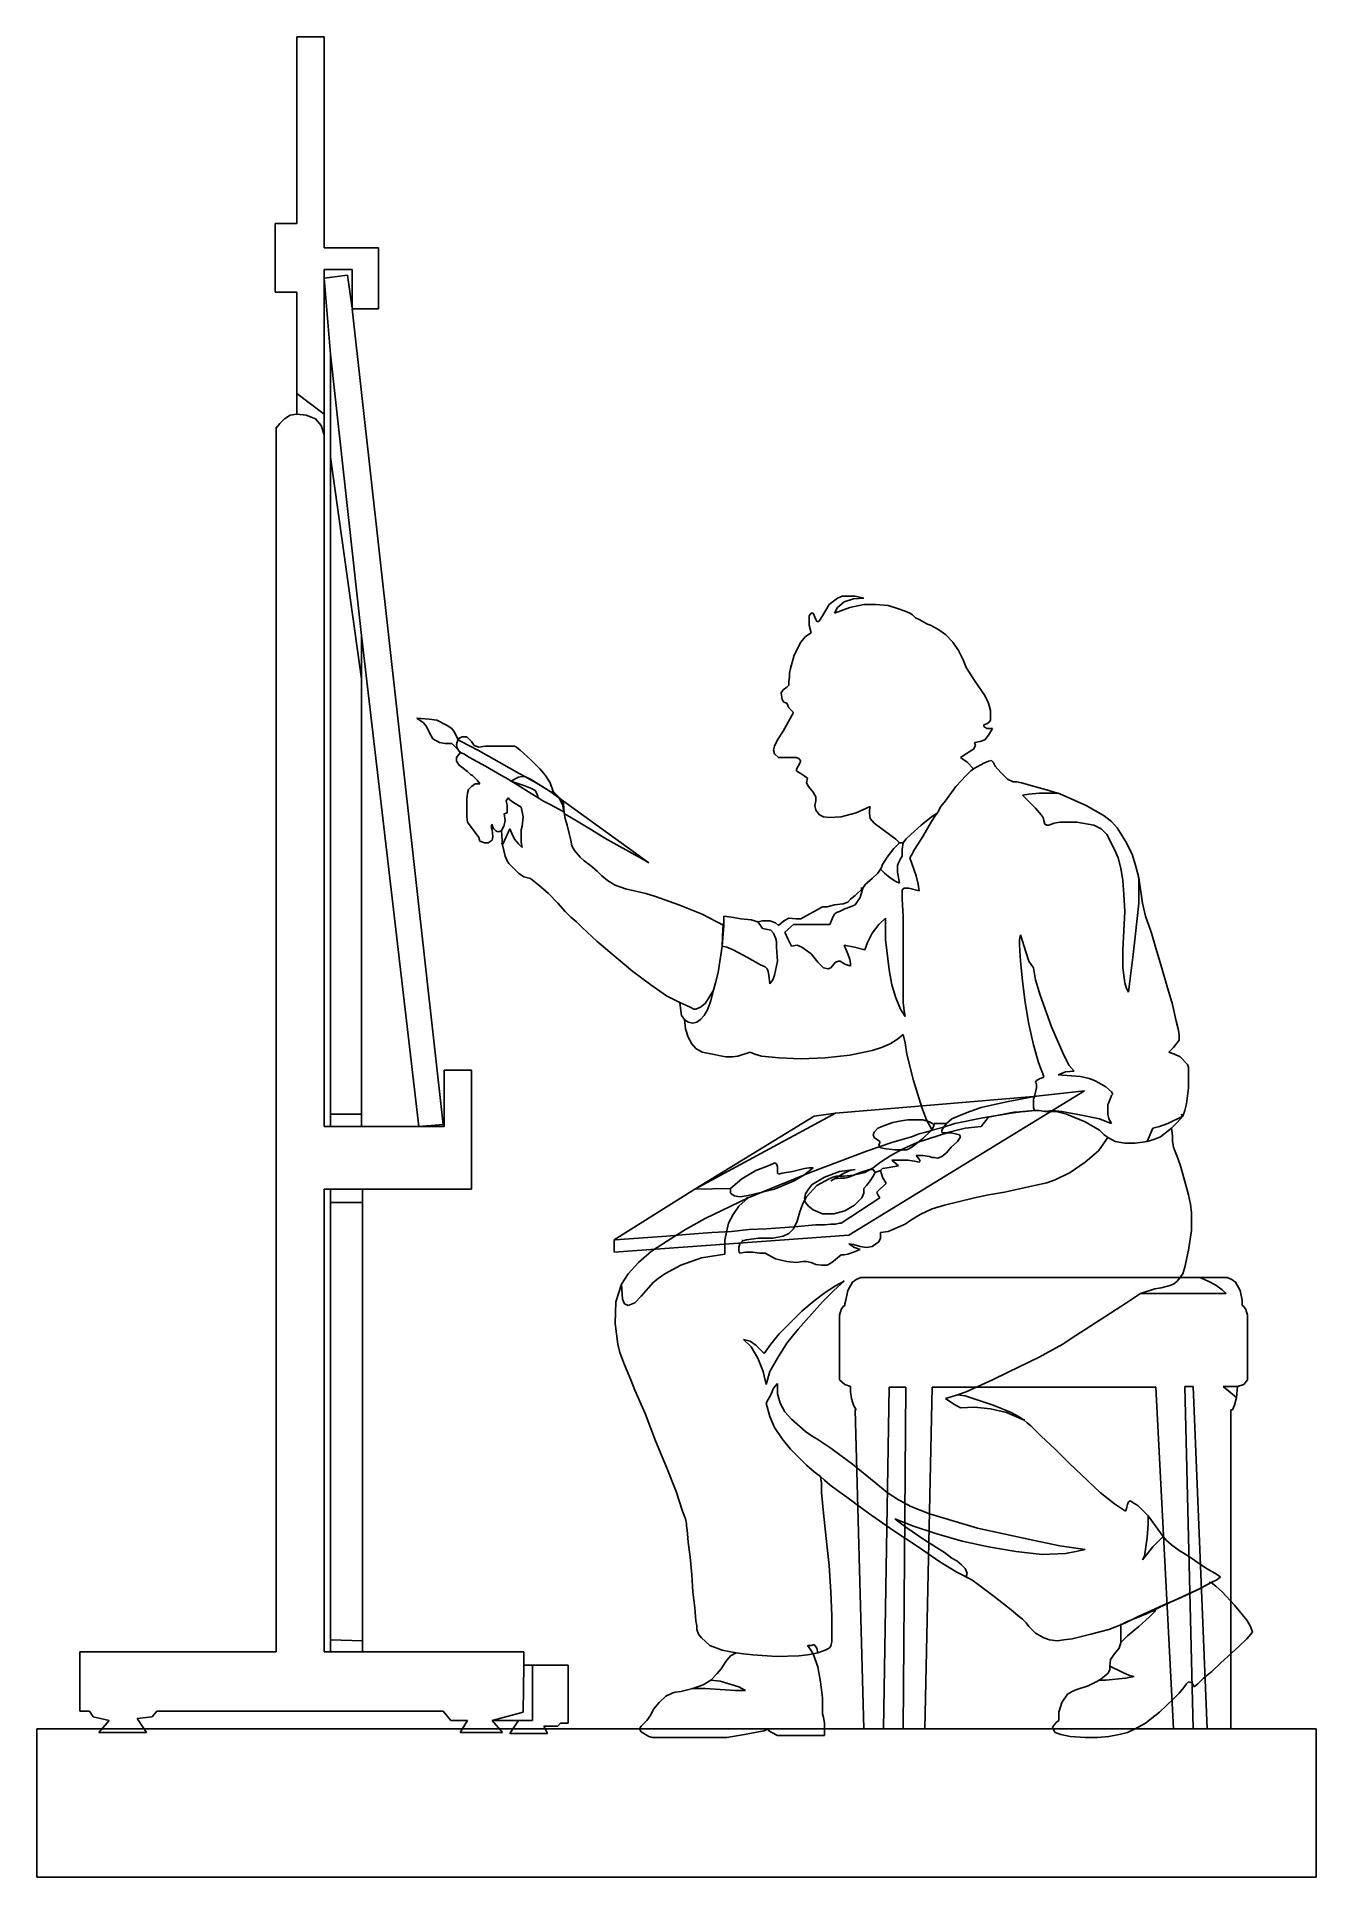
# Model space of a CAD drawing. Extents: x 0 to 9.4, y 0 to 13.5.
import ezdxf

# ---------------------------------------------------------------- set-up
doc = ezdxf.new("R2010")
doc.units = 0
doc.layers.add('CK_LEVEL_1', color=7, linetype='CONTINUOUS')

msp = doc.modelspace()

# ---------------------------------------------------------------- linework, layer by layer
at = {"layer": 'CK_LEVEL_1', "color": 2, "linetype": 'CONTINUOUS'}
for p, q in [((1.901964, 12.098411), (1.901964, 13.464803)), ((1.901964, 13.464803), (2.101087, 13.464803)), ((2.101087, 13.464803), (2.101087, 11.919887)), ((1.744039, 11.597171), (1.744039, 12.098411)), ((1.744039, 12.098411), (1.901964, 12.098411)), ((2.101087, 11.919887), (2.499332, 11.919887)), ((2.499332, 11.919887), (2.499332, 11.473577)), ((2.307075, 11.761962), (2.101087, 11.761962)), ((2.101087, 11.761962), (2.101087, 10.553495)), ((2.101087, 11.700166), (2.272744, 11.720765)), ((2.272744, 11.720765), (2.307075, 11.480444)), ((2.307075, 11.480444), (2.307075, 11.761962)), ((1.901964, 11.597171), (1.744039, 11.597171)), ((1.901964, 10.704553), (1.901964, 11.597171)), ((2.149151, 11.143996), (2.101087, 11.700167)), ((2.499332, 11.473578), (2.307075, 11.473578)), ((2.307075, 11.473578), (2.973106, 5.506768)), ((2.149151, 10.388704), (2.149151, 11.143996)), ((2.149151, 11.143996), (2.375738, 9.084108)), ((2.149151, 5.493036), (2.149151, 11.143995)), ((1.901964, 10.704553), (1.901964, 10.855612)), ((1.901964, 10.855612), (2.101087, 10.704553)), ((1.778371, 10.63589), (1.812702, 10.670222)), ((1.812702, 10.670222), (1.8539, 10.697687)), ((1.8539, 10.697687), (1.901964, 10.704554)), ((1.970627, 10.697687), (1.901964, 10.704554)), ((1.970627, 10.697687), (1.901964, 10.704554)), ((2.03929, 10.670222), (1.970627, 10.697687)), ((2.03929, 10.670222), (1.970627, 10.697687)), ((2.080488, 10.622158), (2.03929, 10.670222)), ((2.080488, 10.622158), (2.03929, 10.670222)), ((2.101087, 10.704553), (2.101087, 10.553494)), ((1.750906, 10.601559), (1.778371, 10.63589)), ((1.750906, 1.647911), (1.750906, 10.608425)), ((1.750906, 10.608425), (1.750906, 10.601559)), ((2.101087, 10.553495), (2.080488, 10.622158)), ((2.101087, 10.553495), (2.080488, 10.622158)), ((2.101087, 10.553495), (2.101087, 5.493036)), ((2.375738, 8.768258), (2.149151, 10.388704)), ((5.795153, 9.310695), (5.747089, 9.2283)), ((5.85695, 9.358759), (5.795153, 9.310695)), ((5.891281, 9.372492), (5.85695, 9.358759)), ((5.85695, 9.290096), (5.905014, 9.331294)), ((5.987409, 9.372492), (5.891281, 9.372492)), ((5.905014, 9.331294), (5.973677, 9.351893)), ((6.049206, 9.310695), (5.946211, 9.290095)), ((5.973677, 9.351893), (6.049206, 9.35876)), ((6.049206, 9.358759), (5.987409, 9.372492)), ((6.138468, 9.310695), (6.049206, 9.310695)), ((6.22773, 9.303829), (6.138468, 9.310696)), ((6.296393, 9.28323), (6.22773, 9.303829)), ((5.664693, 9.248899), (5.650961, 9.2283)), ((5.650961, 9.2283), (5.650961, 9.159637)), ((5.650961, 9.159637), (5.664693, 9.104707)), ((5.678426, 9.248899), (5.664693, 9.248899)), ((5.699025, 9.200835), (5.678426, 9.248899)), ((5.705891, 9.187102), (5.699025, 9.200835)), ((5.719624, 9.187102), (5.705891, 9.187102)), ((5.747089, 9.2283), (5.719624, 9.187102)), ((5.946211, 9.290096), (5.836351, 9.248899)), ((5.836351, 9.248899), (5.85695, 9.290096)), ((6.351323, 9.262631), (6.296393, 9.283231)), ((6.385654, 9.248899), (6.351323, 9.262631)), ((6.406253, 9.235166), (6.385654, 9.248899)), ((6.426852, 9.214567), (6.406253, 9.235167)), ((6.454317, 9.200835), (6.426852, 9.214567)), ((6.516114, 9.166503), (6.454317, 9.200835)), ((6.536713, 9.159637), (6.516114, 9.166504)), ((6.564178, 9.145904), (6.536713, 9.159636)), ((2.794582, 5.493036), (2.375738, 9.084108)), ((2.375738, 9.084108), (2.375738, 5.493036)), ((2.375738, 9.084108), (2.375738, 8.768258)), ((5.589164, 9.036044), (5.5411, 8.939915)), ((5.623496, 9.077241), (5.589164, 9.036044)), ((5.664693, 9.104706), (5.623496, 9.077241)), ((6.598509, 9.125305), (6.564178, 9.145905)), ((6.646574, 9.090974), (6.598509, 9.125305)), ((6.701504, 9.036044), (6.646574, 9.090974)), ((6.742702, 8.974247), (6.701504, 9.036044)), ((5.5411, 8.939915), (5.513635, 8.843786)), ((6.777033, 8.905584), (6.742702, 8.974247)), ((6.797632, 8.850654), (6.777033, 8.905583)), ((5.506769, 8.781991), (5.499902, 8.747659)), ((5.513635, 8.843787), (5.506769, 8.809456)), ((5.506769, 8.809456), (5.506769, 8.781991)), ((6.859429, 8.754525), (6.797632, 8.850655)), ((6.934958, 8.644665), (6.859429, 8.754525)), ((5.458705, 8.685862), (5.444972, 8.665263)), ((5.444972, 8.665264), (5.451838, 8.6172)), ((5.48617, 8.706461), (5.458705, 8.685862)), ((5.499902, 8.720194), (5.48617, 8.706461)), ((5.499902, 8.747659), (5.499902, 8.720194)), ((6.962423, 8.589734), (6.934958, 8.644665)), ((5.451838, 8.6172), (5.465571, 8.596601)), ((5.534234, 8.521071), (5.458705, 8.383746)), ((5.465571, 8.596601), (5.48617, 8.589733)), ((5.48617, 8.589734), (5.499902, 8.555403)), ((5.499902, 8.555403), (5.534234, 8.52107)), ((6.976156, 8.534804), (6.962423, 8.589734)), ((6.976156, 8.466141), (6.976156, 8.534803)), ((2.828914, 8.445542), (2.78085, 8.479875)), ((2.78085, 8.479874), (2.870112, 8.473006)), ((2.849513, 8.418077), (2.828914, 8.445542)), ((2.870112, 8.376879), (2.849513, 8.418077)), ((2.870112, 8.473007), (2.925042, 8.466141)), ((2.897577, 8.328815), (2.870112, 8.37688)), ((2.925042, 8.466141), (3.000571, 8.424943)), ((3.000571, 8.424943), (3.034903, 8.404344)), ((3.034903, 8.404344), (3.055502, 8.376879)), ((3.055502, 8.376879), (3.082967, 8.321949)), ((5.458705, 8.383746), (5.417507, 8.321949)), ((6.928092, 8.43181), (6.94869, 8.438677)), ((6.928092, 8.418077), (6.928092, 8.43181)), ((6.94869, 8.404344), (6.928092, 8.418077)), ((6.934958, 8.321949), (6.962423, 8.35628)), ((6.94869, 8.438676), (6.969289, 8.452408)), ((6.989888, 8.404344), (6.94869, 8.404344)), ((6.962423, 8.35628), (6.989888, 8.404345)), ((6.969289, 8.452408), (6.976156, 8.466141)), ((2.945641, 8.30135), (2.897577, 8.328815)), ((2.986839, 8.294484), (2.945641, 8.301351)), ((3.034903, 8.294484), (2.986839, 8.294484)), ((3.103566, 8.225821), (3.034903, 8.294483)), ((3.082967, 8.328815), (3.069234, 8.287618)), ((3.069234, 8.287617), (3.0761, 8.260152)), ((3.096699, 8.225821), (3.069234, 8.191488)), ((3.0761, 8.260152), (3.096699, 8.225821)), ((3.110432, 8.342548), (3.082967, 8.328815)), ((3.082967, 8.321949), (3.103566, 8.308216)), ((3.103566, 8.308216), (3.227159, 8.24642)), ((3.124164, 8.218954), (3.103566, 8.225821)), ((3.144763, 8.342548), (3.110432, 8.342548)), ((3.165362, 8.191489), (3.124164, 8.218954)), ((3.179095, 8.308216), (3.144763, 8.342548)), ((3.199694, 8.280751), (3.179095, 8.308216)), ((3.213426, 8.273885), (3.199694, 8.280751)), ((3.234025, 8.267019), (3.213426, 8.273886)), ((3.227159, 8.24642), (3.309554, 8.198356)), ((3.282089, 8.273885), (3.234025, 8.267018)), ((3.494944, 8.273885), (3.282089, 8.273885)), ((3.508677, 8.267019), (3.494944, 8.273886)), ((3.536142, 8.24642), (3.508677, 8.267019)), ((3.611671, 8.177757), (3.536142, 8.24642)), ((5.396908, 8.273885), (5.390042, 8.24642)), ((5.390042, 8.24642), (5.396908, 8.218954)), ((5.417507, 8.321949), (5.396908, 8.273885)), ((5.396908, 8.218954), (5.424373, 8.191489)), ((6.756434, 8.191489), (6.83883, 8.24642)), ((6.83883, 8.24642), (6.852562, 8.253286)), ((6.852562, 8.253286), (6.866295, 8.280751)), ((6.859429, 8.30135), (6.900626, 8.308216)), ((6.866295, 8.280751), (6.859429, 8.301351)), ((6.900626, 8.308216), (6.934958, 8.321949)), ((3.069234, 8.191489), (3.069234, 8.164024)), ((3.069234, 8.164024), (3.089833, 8.136559)), ((3.089833, 8.136559), (3.15163, 8.088494)), ((3.15163, 8.088495), (3.172229, 8.067896)), ((3.282089, 8.129693), (3.165362, 8.191489)), ((3.398816, 8.06103), (3.282089, 8.129693)), ((3.309554, 8.198356), (3.529276, 8.074761)), ((3.680334, 8.109094), (3.611671, 8.177756)), ((3.707799, 8.074762), (3.680334, 8.109095)), ((5.424373, 8.191489), (5.554833, 8.191489)), ((5.554833, 8.191489), (5.575432, 8.184623)), ((5.568565, 8.129693), (5.554833, 8.102227)), ((5.554833, 8.102227), (5.561699, 8.088495)), ((5.561699, 8.088495), (5.589164, 8.074762)), ((5.589164, 8.164024), (5.568565, 8.129693)), ((5.575432, 8.184623), (5.589164, 8.164023)), ((6.804498, 8.157158), (6.756434, 8.191489)), ((6.797632, 8.06103), (6.831963, 8.095362)), ((6.831963, 8.095361), (6.797632, 8.061029)), ((6.852562, 8.109094), (6.804498, 8.157158)), ((6.852562, 8.109094), (6.831963, 8.095361)), ((6.831963, 8.095361), (6.852562, 8.109094)), ((6.928092, 8.150292), (6.852562, 8.109095)), ((6.962423, 8.164024), (6.928092, 8.150292)), ((6.983022, 8.17089), (6.962423, 8.164023)), ((6.996755, 8.157158), (6.983022, 8.17089)), ((7.010487, 8.129693), (6.996755, 8.157158)), ((7.051685, 8.081629), (7.010487, 8.129693)), ((7.099749, 8.033565), (7.051685, 8.081629)), ((3.158496, 7.958035), (3.15163, 7.93057)), ((3.179095, 7.978634), (3.158496, 7.958035)), ((3.172229, 8.067896), (3.185961, 8.061029)), ((3.20656, 7.999233), (3.179095, 7.978634)), ((3.185961, 8.06103), (3.220293, 8.026698)), ((3.240891, 7.999233), (3.20656, 7.999233)), ((3.220293, 8.026698), (3.240891, 7.999233)), ((3.44688, 8.033565), (3.398816, 8.061029)), ((3.666602, 7.896239), (3.44688, 8.033565)), ((3.52241, 8.047297), (3.467479, 8.019832)), ((3.467479, 8.019832), (3.570474, 7.9855)), ((3.549875, 8.054163), (3.52241, 8.047297)), ((3.529276, 8.074762), (3.570474, 8.054163)), ((3.570474, 8.054163), (3.549875, 8.054163)), ((3.570474, 8.054163), (3.604805, 8.033565)), ((3.611671, 8.033565), (3.570474, 8.054163)), ((3.570474, 7.9855), (3.618538, 7.964902)), ((3.604805, 8.033565), (3.652869, 8.006099)), ((3.721532, 7.964902), (3.611671, 8.033565)), ((3.618538, 7.964902), (3.646003, 7.951169)), ((3.646003, 7.951169), (3.659735, 7.923704)), ((3.652869, 8.006099), (3.755864, 7.944303)), ((3.721532, 8.06103), (3.707799, 8.074762)), ((3.755864, 8.006099), (3.721532, 8.061029)), ((3.755864, 7.944303), (3.721532, 7.964902)), ((3.776462, 7.944303), (3.755864, 8.006099)), ((3.755864, 7.944303), (4.476824, 7.422464)), ((3.790195, 7.93057), (3.755864, 7.944303)), ((3.797061, 7.916838), (3.776462, 7.944303)), ((5.589164, 8.074762), (5.637228, 8.040431)), ((5.637228, 8.040431), (5.630362, 8.006099)), ((5.630362, 8.006099), (5.644095, 7.978634)), ((5.644095, 7.978634), (5.678426, 7.937436)), ((6.722103, 7.978634), (6.646574, 7.87564)), ((6.646574, 7.87564), (6.722103, 7.978634)), ((6.797632, 8.06103), (6.722103, 7.978634)), ((6.722103, 7.978634), (6.797632, 8.061029)), ((7.140947, 8.012966), (7.099749, 8.033566)), ((7.168412, 8.012966), (7.140947, 8.012966)), ((7.202743, 8.006099), (7.168412, 8.012966)), ((7.298872, 7.978634), (7.202743, 8.006099)), ((7.401866, 7.951169), (7.298872, 7.978634)), ((7.443064, 7.937436), (7.401866, 7.951169)), ((3.15163, 7.93057), (3.144763, 7.889372)), ((3.144763, 7.889372), (3.144763, 7.758913)), ((3.433148, 7.87564), (3.44688, 7.896239)), ((3.440014, 7.841308), (3.433148, 7.87564)), ((3.440014, 7.786378), (3.440014, 7.841308)), ((3.44688, 7.896239), (3.460613, 7.882506)), ((3.460613, 7.882506), (3.488078, 7.861907)), ((3.488078, 7.861907), (3.543008, 7.827576)), ((3.543008, 7.827576), (3.556741, 7.758913)), ((3.659735, 7.923704), (3.666602, 7.896239)), ((3.680334, 7.889372), (3.666602, 7.896239)), ((3.700933, 7.87564), (3.680334, 7.889372)), ((3.755864, 7.848175), (3.700933, 7.87564)), ((3.81766, 7.813843), (3.755864, 7.848175)), ((3.824526, 7.896239), (3.790195, 7.93057)), ((3.824526, 7.889372), (3.797061, 7.916838)), ((3.845125, 7.80011), (3.81766, 7.813843)), ((3.851992, 7.855041), (3.824526, 7.896239)), ((3.845125, 7.848175), (3.824526, 7.889372)), ((3.858858, 7.786378), (3.845125, 7.848175)), ((3.858858, 7.786378), (3.851992, 7.855041)), ((5.678426, 7.937436), (5.692159, 7.916838)), ((5.692159, 7.916838), (5.699025, 7.903105)), ((5.699025, 7.87564), (5.692159, 7.841308)), ((5.692159, 7.841308), (5.699025, 7.806977)), ((5.699025, 7.903105), (5.699025, 7.87564)), ((5.994276, 7.786378), (6.09727, 7.834442)), ((6.09727, 7.834442), (6.090404, 7.806977)), ((6.612242, 7.834442), (6.591643, 7.793244)), ((6.591643, 7.793244), (6.612242, 7.834442)), ((6.646574, 7.87564), (6.612242, 7.834442)), ((6.612242, 7.834442), (6.646574, 7.87564)), ((7.257674, 7.923704), (7.20961, 7.916838)), ((7.20961, 7.916838), (7.305738, 7.820709)), ((7.333203, 7.93057), (7.257674, 7.923704)), ((7.305738, 7.820709), (7.346936, 7.772645)), ((7.470529, 7.93057), (7.333203, 7.93057)), ((7.470529, 7.93057), (7.443064, 7.937436)), ((7.50486, 7.916838), (7.470529, 7.93057)), ((7.676518, 7.841308), (7.50486, 7.916838)), ((7.806977, 7.765779), (7.676518, 7.841308)), ((3.144763, 7.758913), (3.15163, 7.717715)), ((3.15163, 7.717715), (3.20656, 7.642186)), ((3.323287, 7.69025), (3.330153, 7.703982)), ((3.330153, 7.662785), (3.323287, 7.69025)), ((3.330153, 7.703982), (3.33702, 7.683383)), ((3.33702, 7.683383), (3.343886, 7.669651)), ((3.398816, 7.655918), (3.419415, 7.697116)), ((3.419415, 7.779512), (3.440014, 7.786378)), ((3.426281, 7.731448), (3.419415, 7.779512)), ((3.419415, 7.697116), (3.426281, 7.731448)), ((3.549875, 7.69025), (3.543008, 7.662785)), ((3.556741, 7.758913), (3.549875, 7.69025)), ((3.872591, 7.772645), (3.845125, 7.80011)), ((3.845125, 7.80011), (3.858858, 7.786378)), ((3.865724, 7.74518), (3.858858, 7.786378)), ((3.879457, 7.697116), (3.865724, 7.74518)), ((3.900056, 7.758913), (3.872591, 7.772645)), ((3.893189, 7.635319), (3.879457, 7.697116)), ((4.057981, 7.662785), (3.900056, 7.758913)), ((5.699025, 7.806977), (5.72649, 7.772645)), ((5.72649, 7.772645), (5.753955, 7.758913)), ((5.753955, 7.758913), (5.795153, 7.752046)), ((5.795153, 7.752046), (5.884415, 7.758913)), ((5.884415, 7.758913), (5.994276, 7.786378)), ((6.090404, 7.806977), (6.090404, 7.786378)), ((6.090404, 7.786378), (6.09727, 7.74518)), ((6.09727, 7.74518), (6.124735, 7.710849)), ((6.124735, 7.710849), (6.248328, 7.621587)), ((6.46805, 7.697116), (6.392521, 7.628453)), ((6.392521, 7.628453), (6.46805, 7.697116)), ((6.543579, 7.758913), (6.46805, 7.697116)), ((6.46805, 7.697116), (6.543579, 7.758913)), ((6.543579, 7.724581), (6.481782, 7.614721)), ((6.577911, 7.779512), (6.543579, 7.758913)), ((6.543579, 7.758913), (6.577911, 7.779512)), ((6.571044, 7.765779), (6.543579, 7.724581)), ((6.591643, 7.793244), (6.571044, 7.765779)), ((6.591643, 7.793244), (6.577911, 7.779512)), ((6.577911, 7.779512), (6.591643, 7.793244)), ((7.346936, 7.772645), (7.360668, 7.752046)), ((7.360668, 7.752046), (7.367534, 7.731448)), ((7.367534, 7.731448), (7.374401, 7.703982)), ((7.374401, 7.703982), (7.388133, 7.697116)), ((7.388133, 7.697116), (7.401866, 7.697116)), ((7.401866, 7.697116), (7.443064, 7.710849)), ((7.443064, 7.710849), (7.484261, 7.717715)), ((7.484261, 7.717715), (7.607855, 7.717715)), ((7.607855, 7.717715), (7.731448, 7.697116)), ((7.731448, 7.697116), (7.786378, 7.669651)), ((7.861908, 7.724581), (7.806977, 7.765779)), ((7.903105, 7.676517), (7.861908, 7.724581)), ((7.964902, 7.580389), (7.903105, 7.676517)), ((3.20656, 7.642186), (3.234025, 7.607854)), ((3.234025, 7.607854), (3.240891, 7.580389)), ((3.240891, 7.580389), (3.275223, 7.566656)), ((3.275223, 7.566656), (3.302688, 7.566656)), ((3.302688, 7.566656), (3.330153, 7.587255)), ((3.33702, 7.614721), (3.330153, 7.662785)), ((3.330153, 7.587255), (3.33702, 7.614721)), ((3.343886, 7.669651), (3.357618, 7.655918)), ((3.357618, 7.655918), (3.371351, 7.649052)), ((3.371351, 7.649052), (3.398816, 7.655918)), ((3.398816, 7.655918), (3.405683, 7.552924)), ((3.405683, 7.552924), (3.398816, 7.655918)), ((3.398816, 7.566656), (3.405683, 7.552924)), ((3.460613, 7.669651), (3.405683, 7.552924)), ((3.405683, 7.552924), (3.426281, 7.470528)), ((3.474345, 7.635319), (3.460613, 7.669651)), ((3.494944, 7.594122), (3.474345, 7.635319)), ((3.52241, 7.55979), (3.494944, 7.594122)), ((3.549875, 7.532325), (3.52241, 7.55979)), ((3.543008, 7.662785), (3.543008, 7.573523)), ((3.543008, 7.573523), (3.549875, 7.532325)), ((3.906922, 7.587255), (3.893189, 7.635319)), ((3.913788, 7.546058), (3.906922, 7.587255)), ((3.934387, 7.511726), (3.913788, 7.546058)), ((4.154109, 7.600988), (4.057981, 7.662785)), ((4.353231, 7.491127), (4.154109, 7.600988)), ((6.248328, 7.621587), (6.28266, 7.594122)), ((6.310125, 7.566656), (6.268927, 7.525459)), ((6.28266, 7.594122), (6.310125, 7.566656)), ((6.303259, 7.573523), (6.310125, 7.566656)), ((6.33759, 7.566656), (6.310125, 7.566656)), ((6.310125, 7.566656), (6.33759, 7.566656)), ((6.330724, 7.518592), (6.33759, 7.566656)), ((6.358189, 7.594122), (6.33759, 7.566656)), ((6.33759, 7.566656), (6.358189, 7.594122)), ((6.392521, 7.628453), (6.358189, 7.594122)), ((6.358189, 7.594122), (6.392521, 7.628453)), ((6.481782, 7.614721), (6.419986, 7.518592)), ((7.786378, 7.669651), (7.827576, 7.628453)), ((7.827576, 7.628453), (7.882507, 7.518592)), ((8.012966, 7.484261), (7.964902, 7.580389)), ((3.426281, 7.470528), (3.440014, 7.436197)), ((3.440014, 7.436197), (3.453747, 7.415598)), ((3.453747, 7.415598), (3.52241, 7.346935)), ((3.975585, 7.463662), (3.934387, 7.511726)), ((4.00305, 7.436197), (3.975585, 7.463662)), ((4.051114, 7.401865), (4.00305, 7.436197)), ((4.42876, 7.449929), (4.353231, 7.491127)), ((4.476824, 7.422464), (4.42876, 7.449929)), ((6.186532, 7.408732), (6.179666, 7.388133)), ((6.220863, 7.463662), (6.186532, 7.408732)), ((6.268927, 7.525459), (6.220863, 7.463662)), ((6.296393, 7.401865), (6.303259, 7.422464)), ((6.303259, 7.422464), (6.316991, 7.449929)), ((6.316991, 7.449929), (6.330724, 7.470528)), ((6.330724, 7.470528), (6.330724, 7.518592)), ((6.399387, 7.477395), (6.385654, 7.456796)), ((6.385654, 7.456796), (6.433718, 7.326336)), ((6.419986, 7.518592), (6.399387, 7.477395)), ((7.882507, 7.518592), (7.909972, 7.456796)), ((7.909972, 7.456796), (7.930571, 7.381267)), ((8.040431, 7.394999), (8.012966, 7.484261)), ((3.52241, 7.346935), (3.563607, 7.31947)), ((3.563607, 7.31947), (3.611671, 7.305737)), ((3.611671, 7.305737), (3.673468, 7.257673)), ((4.099178, 7.360668), (4.051114, 7.401865)), ((4.13351, 7.326336), (4.099178, 7.360668)), ((4.174708, 7.292005), (4.13351, 7.326336)), ((4.229638, 7.257673), (4.174708, 7.292005)), ((6.111003, 7.305737), (6.062938, 7.26454)), ((6.1522, 7.346935), (6.111003, 7.305737)), ((6.172799, 7.3744), (6.1522, 7.346935)), ((6.179666, 7.388133), (6.172799, 7.3744)), ((6.172799, 7.3744), (6.200264, 7.346935)), ((6.200264, 7.346935), (6.241462, 7.312604)), ((6.241462, 7.312604), (6.28266, 7.285138)), ((6.28266, 7.285138), (6.310125, 7.271406)), ((6.296393, 7.353801), (6.296393, 7.401865)), ((6.310125, 7.271406), (6.296393, 7.353801)), ((6.433718, 7.326336), (6.447451, 7.26454)), ((7.930571, 7.381267), (7.944303, 7.292005)), ((7.944303, 7.292005), (7.951169, 7.18901)), ((8.06103, 7.312604), (8.040431, 7.394999)), ((8.06103, 7.312604), (8.054164, 7.31947)), ((8.088495, 7.127214), (8.06103, 7.312604)), ((8.06103, 7.127214), (8.06103, 7.312604)), ((3.673468, 7.257673), (3.742131, 7.195877)), ((3.742131, 7.195877), (3.810794, 7.127214)), ((4.305167, 7.230208), (4.229638, 7.257673)), ((4.456226, 7.195877), (4.305167, 7.230208)), ((4.524889, 7.175278), (4.456226, 7.195877)), ((4.696546, 7.113481), (4.524889, 7.175278)), ((5.953078, 7.154679), (5.932479, 7.13408)), ((5.987409, 7.182144), (5.953078, 7.154679)), ((6.04234, 7.237074), (5.987409, 7.182144)), ((5.987409, 7.113481), (6.021741, 7.168411)), ((6.021741, 7.168411), (6.04234, 7.237074)), ((6.04234, 7.237074), (6.028607, 7.237074)), ((6.062938, 7.26454), (6.04234, 7.237074)), ((6.344457, 7.237074), (6.330724, 7.223342)), ((6.330724, 7.223342), (6.330724, 7.154679)), ((6.330724, 7.154679), (6.33759, 7.031086)), ((6.378788, 7.237074), (6.344457, 7.237074)), ((6.454317, 7.216475), (6.378788, 7.237074)), ((6.447451, 7.26454), (6.454317, 7.216475)), ((7.951169, 7.18901), (7.958036, 7.065417)), ((3.810794, 7.127214), (3.865724, 7.065417)), ((3.865724, 7.065417), (3.906922, 7.024219)), ((3.906922, 7.024219), (3.94812, 6.989888)), ((4.868203, 7.044818), (4.696546, 7.113481)), ((5.026128, 6.962423), (4.868203, 7.044818)), ((5.081058, 7.024219), (5.026128, 7.031086)), ((5.026128, 7.031086), (5.026128, 6.962423)), ((5.026128, 6.989888), (5.026128, 7.031086)), ((5.149721, 7.010487), (5.081058, 7.024219)), ((5.225251, 7.00362), (5.149721, 7.010487)), ((5.273315, 6.989888), (5.225251, 7.00362)), ((5.499902, 7.017353), (5.465571, 6.996754)), ((5.554833, 7.010487), (5.499902, 7.017353)), ((5.589164, 7.010487), (5.554833, 7.010487)), ((5.747089, 7.099748), (5.589164, 7.010487)), ((5.78142, 7.099748), (5.747089, 7.099748)), ((5.836351, 7.113481), (5.78142, 7.099748)), ((5.802019, 6.969289), (5.822618, 7.024219)), ((5.822618, 7.024219), (5.836351, 7.044818)), ((5.898147, 7.120347), (5.836351, 7.113481)), ((5.836351, 7.044818), (5.850083, 7.058551)), ((5.850083, 7.058551), (5.870682, 7.065417)), ((5.870682, 7.065417), (5.91188, 7.086016)), ((5.932479, 7.13408), (5.898147, 7.120347)), ((5.91188, 7.086016), (5.953078, 7.099748)), ((5.953078, 7.099748), (5.987409, 7.113481)), ((6.207131, 7.017353), (6.159067, 6.969289)), ((6.207131, 6.859428), (6.207131, 7.017353)), ((6.33759, 7.031086), (6.33759, 6.399386)), ((7.958036, 7.065417), (7.944303, 6.783899)), ((8.033565, 6.880027), (8.061029, 7.127214)), ((8.109094, 7.031086), (8.088494, 7.127214)), ((8.136559, 6.955556), (8.109094, 7.031086)), ((3.94812, 6.989888), (3.989318, 6.94869)), ((3.989318, 6.94869), (4.099178, 6.845696)), ((5.026128, 6.962423), (5.012395, 6.811364)), ((5.012395, 6.811364), (5.019262, 6.941824)), ((5.019262, 6.941824), (5.026128, 6.989888)), ((5.307646, 6.996754), (5.273315, 6.989888)), ((5.273315, 6.989888), (5.293914, 6.962423)), ((5.293914, 6.962423), (5.307646, 6.941824)), ((5.362576, 6.996754), (5.307646, 6.996754)), ((5.307646, 6.941824), (5.369443, 6.928091)), ((5.403774, 6.983021), (5.362576, 6.996754)), ((5.369443, 6.928091), (5.390042, 6.907492)), ((5.390042, 6.907492), (5.403774, 6.873161)), ((5.424373, 6.962423), (5.403774, 6.983021)), ((5.403774, 6.873161), (5.410641, 6.845696)), ((5.465571, 6.996754), (5.424373, 6.962423)), ((5.472437, 6.914359), (5.534234, 6.969289)), ((5.493036, 6.866294), (5.472437, 6.914359)), ((5.534234, 6.969289), (5.802019, 6.969289)), ((6.111003, 6.907492), (6.076671, 6.838829)), ((6.159067, 6.969289), (6.111003, 6.907492)), ((7.189011, 6.859428), (7.195877, 6.89376)), ((7.195877, 6.89376), (7.237075, 6.7633)), ((8.019832, 6.749567), (8.033565, 6.880027)), ((8.143426, 6.934957), (8.136559, 6.955556)), ((8.157158, 6.900626), (8.143426, 6.934957)), ((8.184623, 6.797631), (8.157158, 6.900626)), ((4.099178, 6.845696), (4.360097, 6.625974)), ((5.012395, 6.811364), (4.98493, 6.619108)), ((5.046727, 6.804498), (5.012395, 6.811364)), ((5.094791, 6.783899), (5.046727, 6.804498)), ((5.197785, 6.728969), (5.094791, 6.783899)), ((5.410641, 6.845696), (5.410641, 6.804498)), ((5.410641, 6.804498), (5.417507, 6.701503)), ((5.520501, 6.811364), (5.493036, 6.866294)), ((5.561699, 6.81823), (5.520501, 6.811364)), ((5.59603, 6.804498), (5.561699, 6.81823)), ((5.664693, 6.756434), (5.59603, 6.804498)), ((5.712757, 6.694637), (5.664693, 6.756434)), ((5.980543, 6.804498), (5.905014, 6.81823)), ((5.905014, 6.81823), (5.918746, 6.790765)), ((5.918746, 6.790765), (5.932479, 6.756434)), ((5.932479, 6.756434), (5.946211, 6.715236)), ((6.056072, 6.783899), (5.980543, 6.804498)), ((6.076671, 6.838829), (6.056072, 6.783899)), ((6.234596, 6.639707), (6.207131, 6.859428)), ((7.189011, 6.81823), (7.189011, 6.859428)), ((7.195877, 6.701503), (7.189011, 6.81823)), ((7.237075, 6.7633), (7.257674, 6.701503)), ((7.944303, 6.783899), (7.944303, 6.653439)), ((8.0061, 6.63284), (8.019832, 6.749567)), ((8.225821, 6.667172), (8.184623, 6.797631)), ((4.360097, 6.625974), (4.490557, 6.529846)), ((4.98493, 6.619108), (4.964331, 6.543579)), ((5.293914, 6.674038), (5.197785, 6.728969)), ((5.328245, 6.660306), (5.293914, 6.674038)), ((5.341978, 6.646573), (5.328245, 6.660306)), ((5.348844, 6.625974), (5.341978, 6.646573)), ((5.35571, 6.598509), (5.348844, 6.625974)), ((5.362576, 6.536712), (5.35571, 6.598509)), ((5.396908, 6.598509), (5.383175, 6.564177)), ((5.417507, 6.701503), (5.396908, 6.598509)), ((5.753955, 6.653439), (5.712757, 6.694637)), ((5.788287, 6.646573), (5.753955, 6.653439)), ((5.808886, 6.653439), (5.788287, 6.646573)), ((5.843217, 6.694637), (5.808886, 6.653439)), ((5.863816, 6.701503), (5.843217, 6.694637)), ((5.877549, 6.701503), (5.863816, 6.701503)), ((5.91188, 6.680904), (5.877549, 6.701503)), ((5.946211, 6.667172), (5.91188, 6.680904)), ((5.946211, 6.715236), (5.953078, 6.687771)), ((5.953078, 6.667172), (5.946211, 6.667172)), ((5.953078, 6.687771), (5.953078, 6.667172)), ((6.255195, 6.529846), (6.234596, 6.639707)), ((7.20961, 6.557311), (7.195877, 6.701503)), ((7.257674, 6.701503), (7.292005, 6.653439)), ((7.292005, 6.653439), (7.305738, 6.564177)), ((7.944303, 6.653439), (7.958036, 6.543579)), ((7.992367, 6.536712), (8.0061, 6.63284)), ((8.267019, 6.52298), (8.225821, 6.667172)), ((4.490557, 6.529846), (4.607284, 6.44745)), ((4.950599, 6.488648), (4.916267, 6.433718)), ((4.950599, 6.488648), (4.916267, 6.433718)), ((4.93, 6.413119), (4.950599, 6.488648)), ((4.964331, 6.543579), (4.950599, 6.488648)), ((5.383175, 6.564177), (5.362576, 6.536712)), ((6.28266, 6.433718), (6.255195, 6.529846)), ((7.230209, 6.399386), (7.20961, 6.557311)), ((7.305738, 6.564177), (7.340069, 6.454317)), ((7.958036, 6.543579), (7.971768, 6.502381)), ((7.971768, 6.502381), (7.985501, 6.474916)), ((7.985501, 6.474916), (7.992367, 6.536712)), ((8.308217, 6.385654), (8.267019, 6.52298)), ((4.607284, 6.44745), (4.703412, 6.399386)), ((4.703412, 6.399386), (4.696546, 6.406253)), ((4.778941, 6.365055), (4.703412, 6.399386)), ((4.703412, 6.399386), (4.710278, 6.33759)), ((4.778941, 6.365055), (4.703412, 6.399386)), ((4.703412, 6.399386), (4.710278, 6.33759)), ((4.710278, 6.33759), (4.717145, 6.303258)), ((4.710278, 6.33759), (4.717145, 6.303258)), ((4.806407, 6.351322), (4.778941, 6.365055)), ((4.806407, 6.351322), (4.778941, 6.365055)), ((4.820139, 6.351322), (4.806407, 6.351322)), ((4.820139, 6.351322), (4.806407, 6.351322)), ((4.854471, 6.365055), (4.820139, 6.351322)), ((4.854471, 6.365055), (4.820139, 6.351322)), ((4.888802, 6.39252), (4.854471, 6.365055)), ((4.888802, 6.39252), (4.854471, 6.365055)), ((4.881936, 6.303258), (4.909401, 6.351322)), ((4.916267, 6.433718), (4.888802, 6.39252)), ((4.916267, 6.433718), (4.888802, 6.39252)), ((4.909401, 6.351322), (4.93, 6.413119)), ((6.316991, 6.351322), (6.28266, 6.433718)), ((6.351323, 6.296392), (6.316991, 6.351322)), ((6.33759, 6.399386), (6.344457, 6.33759)), ((6.344457, 6.33759), (6.351323, 6.296392)), ((7.257674, 6.241462), (7.230209, 6.399386)), ((7.340069, 6.454317), (7.422465, 6.220863)), ((8.335682, 6.262061), (8.308217, 6.385654)), ((4.717145, 6.303258), (4.737744, 6.275793)), ((4.717145, 6.303258), (4.737744, 6.275793)), ((4.737744, 6.275793), (4.74461, 6.20713)), ((4.737744, 6.275793), (4.765209, 6.255194)), ((4.74461, 6.20713), (4.765209, 6.145334)), ((4.765209, 6.255194), (4.79954, 6.248328)), ((4.79954, 6.248328), (4.827005, 6.255194)), ((4.827005, 6.255194), (4.854471, 6.275793)), ((4.854471, 6.275793), (4.881936, 6.303258)), ((7.292005, 6.090403), (7.257674, 6.241462)), ((7.422465, 6.220863), (7.511727, 6.014874)), ((8.349415, 6.20713), (8.335682, 6.262061)), ((8.356281, 6.165932), (8.349415, 6.20713)), ((4.765209, 6.145334), (4.792674, 6.097269)), ((4.792674, 6.097269), (4.820139, 6.062938)), ((4.820139, 6.062938), (4.868203, 6.035473)), ((6.111003, 6.049205), (6.179666, 6.069804)), ((6.179666, 6.069804), (6.241462, 6.097269)), ((6.241462, 6.097269), (6.296393, 6.131601)), ((6.296393, 6.131601), (6.33759, 6.165932)), ((6.33759, 6.165932), (6.351323, 6.104136)), ((6.351323, 6.104136), (6.365055, 6.02174)), ((7.326337, 5.959944), (7.292005, 6.090403)), ((8.280752, 6.035473), (8.315084, 6.069804)), ((8.315083, 6.069804), (8.35628, 6.124735)), ((8.356281, 6.124735), (8.356281, 6.165932)), ((4.868203, 6.035473), (4.943732, 6.02174)), ((4.943732, 6.02174), (5.012395, 6.008008)), ((5.012395, 6.008008), (5.039861, 6.001141)), ((5.039861, 6.001141), (5.087925, 6.001141)), ((5.087925, 6.001141), (5.129122, 6.008008)), ((5.129122, 6.008008), (5.218384, 6.035473)), ((5.218384, 6.035473), (5.252716, 6.02174)), ((5.252716, 6.02174), (5.30078, 6.008008)), ((5.30078, 6.008008), (5.431239, 5.994275)), ((5.431239, 5.994275), (5.589164, 5.987409)), ((5.589164, 5.987409), (5.767688, 5.994275)), ((5.767688, 5.994275), (5.946211, 6.014874)), ((5.946211, 6.014874), (6.111003, 6.049205)), ((6.365055, 6.02174), (6.41312, 5.829484)), ((7.367534, 5.856949), (7.326337, 5.959944)), ((7.511727, 6.014874), (7.552924, 5.939345)), ((7.552924, 5.939345), (7.587256, 5.898147)), ((8.321949, 6.02174), (8.280752, 6.035473)), ((8.363147, 6.001141), (8.321949, 6.02174)), ((8.418078, 5.946211), (8.363148, 6.001141)), ((8.424944, 5.925612), (8.418077, 5.946211)), ((8.424944, 5.774554), (8.424944, 5.925612)), ((2.979972, 5.493036), (2.979972, 5.905013)), ((2.979972, 5.905013), (3.179095, 5.905013)), ((3.179095, 5.905013), (3.179095, 5.032994)), ((6.41312, 5.829484), (6.474916, 5.630361)), ((7.305738, 5.815751), (7.312604, 5.829484)), ((7.312604, 5.802019), (7.305738, 5.815751)), ((7.312604, 5.829484), (7.340069, 5.843217)), ((7.312604, 5.774554), (7.312604, 5.802019)), ((7.340069, 5.843217), (7.360668, 5.850083)), ((7.360668, 5.850083), (7.367534, 5.856949)), ((7.525459, 5.891281), (7.470529, 5.870682)), ((7.470529, 5.870682), (7.63532, 5.856949)), ((7.587256, 5.898147), (7.525459, 5.891281)), ((7.63532, 5.856949), (7.697117, 5.843217)), ((7.697117, 5.843217), (7.738314, 5.829484)), ((7.738314, 5.829484), (7.772646, 5.808885)), ((7.772646, 5.808885), (7.82071, 5.78142)), ((5.843217, 5.589164), (7.292005, 5.712757)), ((7.662785, 5.753955), (5.939345, 4.696545)), ((7.092883, 5.671559), (6.907493, 5.630361)), ((7.298872, 5.712757), (7.092883, 5.671559)), ((7.292005, 5.712757), (7.662785, 5.753955)), ((7.292005, 5.692158), (7.298872, 5.712757)), ((7.292005, 5.712757), (7.298872, 5.712757)), ((7.292005, 5.630361), (7.292005, 5.692158)), ((7.298872, 5.712757), (7.312604, 5.774554)), ((7.82071, 5.78142), (7.861908, 5.747088)), ((7.855041, 5.699024), (7.834442, 5.65096)), ((7.861908, 5.719623), (7.855041, 5.699024)), ((7.861908, 5.747088), (7.868774, 5.733356)), ((7.868774, 5.72649), (7.861908, 5.719623)), ((7.868774, 5.733356), (7.868774, 5.72649)), ((8.397479, 5.609763), (8.411211, 5.657827)), ((8.411211, 5.657827), (8.424944, 5.774554)), ((2.375738, 5.582297), (2.149151, 5.582297)), ((2.149151, 5.582297), (2.149151, 5.493036)), ((2.375738, 5.493036), (2.375738, 5.582297)), ((4.813273, 5.032994), (5.843217, 5.589164)), ((4.813273, 5.032994), (5.685292, 5.568565)), ((5.685292, 5.568565), (5.843217, 5.589164)), ((6.323858, 5.534233), (6.262061, 5.520501)), ((6.371922, 5.5411), (6.323858, 5.534233)), ((6.481782, 5.5411), (6.371922, 5.5411)), ((6.474916, 5.630361), (6.509248, 5.5411)), ((6.529847, 5.527367), (6.481782, 5.5411)), ((6.509248, 5.5411), (6.550445, 5.46557)), ((6.564178, 5.506768), (6.529847, 5.527367)), ((6.694638, 5.547966), (6.65344, 5.513634)), ((6.756434, 5.575431), (6.694638, 5.547966)), ((6.715236, 5.513634), (6.921225, 5.554832)), ((6.825097, 5.602896), (6.756434, 5.575431)), ((6.907493, 5.630361), (6.825097, 5.602896)), ((6.962423, 5.561698), (6.907493, 5.493036)), ((6.921225, 5.554832), (7.127214, 5.589164)), ((7.147813, 5.59603), (6.962423, 5.561698)), ((7.127214, 5.589164), (7.216476, 5.602896)), ((7.230209, 5.602896), (7.147813, 5.59603)), ((7.216476, 5.602896), (7.298872, 5.609763)), ((7.298872, 5.609763), (7.230209, 5.602896)), ((7.298872, 5.609763), (7.292005, 5.630361)), ((7.292005, 5.609763), (7.298872, 5.609763)), ((7.298872, 5.609763), (7.333203, 5.609763)), ((7.333203, 5.609763), (7.298872, 5.609763)), ((7.333203, 5.609763), (7.374401, 5.602896)), ((7.374401, 5.602896), (7.333203, 5.609763)), ((7.429331, 5.609763), (7.374401, 5.602896)), ((7.374401, 5.602896), (7.374401, 5.609763)), ((7.374401, 5.602896), (7.456796, 5.602896)), ((7.456796, 5.602896), (7.374401, 5.602896)), ((7.497994, 5.602896), (7.429331, 5.609763)), ((7.456796, 5.602896), (7.532326, 5.582297)), ((7.532326, 5.582297), (7.456796, 5.602896)), ((7.642186, 5.575431), (7.497994, 5.602896)), ((7.532326, 5.582297), (7.669651, 5.527367)), ((7.669651, 5.527367), (7.532326, 5.582297)), ((7.772646, 5.547966), (7.642186, 5.575431)), ((7.669651, 5.527367), (7.772646, 5.46557)), ((7.772646, 5.46557), (7.669651, 5.527367)), ((7.827576, 5.527367), (7.772646, 5.547966)), ((7.861908, 5.513634), (7.827576, 5.527367)), ((7.834442, 5.65096), (7.834442, 5.582297)), ((7.834442, 5.582297), (7.841309, 5.547966)), ((7.841309, 5.547966), (7.861908, 5.513634)), ((8.273885, 5.513634), (8.383746, 5.568565)), ((8.342548, 5.520501), (8.383746, 5.568565)), ((8.383746, 5.568565), (8.342548, 5.520501)), ((8.370013, 5.582297), (8.383746, 5.568565)), ((8.383746, 5.568565), (8.397479, 5.609763)), ((2.101087, 5.493036), (2.149151, 5.493036)), ((2.149151, 5.493036), (2.375738, 5.493036)), ((2.375738, 5.493036), (2.979972, 5.493036)), ((2.973106, 5.506768), (2.794582, 5.493036)), ((6.124735, 5.451838), (6.117869, 5.431239)), ((6.117869, 5.431239), (6.124735, 5.41064)), ((6.1522, 5.479303), (6.124735, 5.451838)), ((6.124735, 5.41064), (6.165933, 5.383175)), ((6.200264, 5.499902), (6.1522, 5.479303)), ((6.262061, 5.520501), (6.200264, 5.499902)), ((6.330724, 5.396907), (6.255195, 5.376309)), ((6.399387, 5.417506), (6.330724, 5.396907)), ((6.454317, 5.438105), (6.399387, 5.417506)), ((6.419986, 5.35571), (6.481782, 5.403774)), ((6.674039, 5.451838), (6.440585, 5.376309)), ((6.502381, 5.451838), (6.454317, 5.438105)), ((6.481782, 5.403774), (6.536713, 5.458704)), ((6.529847, 5.458704), (6.502381, 5.451838)), ((6.550445, 5.46557), (6.529847, 5.458704)), ((6.536713, 5.458704), (6.557312, 5.486169)), ((6.550445, 5.46557), (6.625975, 5.486169)), ((6.557312, 5.486169), (6.564178, 5.506768)), ((6.564178, 5.506768), (6.564178, 5.513634)), ((6.564178, 5.513634), (6.65344, 5.513634)), ((6.632841, 5.486169), (6.619108, 5.46557)), ((6.619108, 5.46557), (6.619108, 5.451838)), ((6.619108, 5.451838), (6.625975, 5.444971)), ((6.625975, 5.486169), (6.715236, 5.513634)), ((6.625975, 5.444971), (6.687771, 5.444971)), ((6.65344, 5.513634), (6.632841, 5.486169)), ((6.790766, 5.479303), (6.674039, 5.451838)), ((6.687771, 5.444971), (6.749568, 5.431239)), ((6.749568, 5.403774), (6.735835, 5.383175)), ((6.749568, 5.431239), (6.756434, 5.417506)), ((6.756434, 5.417506), (6.749568, 5.403774)), ((6.907493, 5.493036), (6.790766, 5.479303)), ((7.76578, 5.314512), (7.834442, 5.41064)), ((7.772646, 5.46557), (7.806977, 5.431239)), ((7.806977, 5.431239), (7.772646, 5.46557)), ((7.806977, 5.431239), (7.834442, 5.41064)), ((7.834442, 5.41064), (7.806977, 5.431239)), ((7.834442, 5.41064), (7.889373, 5.383175)), ((8.122827, 5.383175), (8.164024, 5.479303)), ((8.122827, 5.383175), (8.170891, 5.396907)), ((8.170891, 5.396907), (8.122827, 5.383175)), ((8.164025, 5.479303), (8.21209, 5.493036)), ((8.170891, 5.396907), (8.218955, 5.417506)), ((8.218955, 5.417506), (8.170891, 5.396907)), ((8.212089, 5.493036), (8.273885, 5.513634)), ((8.218955, 5.417506), (8.301351, 5.479303)), ((8.301351, 5.479303), (8.218955, 5.417506)), ((8.301351, 5.479303), (8.342547, 5.520501)), ((8.308217, 5.424373), (8.301351, 5.479303)), ((8.342548, 5.520501), (8.301352, 5.479303)), ((8.308217, 5.383175), (8.308217, 5.424373)), ((6.076671, 5.314512), (5.657827, 5.156587)), ((6.255195, 5.376309), (6.076671, 5.314512)), ((6.165933, 5.376309), (6.159067, 5.35571)), ((6.159067, 5.35571), (6.172799, 5.335111)), ((6.165933, 5.383175), (6.165933, 5.376309)), ((6.172799, 5.335111), (6.213997, 5.328244)), ((6.248328, 5.28018), (6.172799, 5.232116)), ((6.213997, 5.328244), (6.275794, 5.321378)), ((6.33759, 5.328244), (6.248328, 5.28018)), ((6.275794, 5.321378), (6.365055, 5.321378)), ((6.440585, 5.376309), (6.33759, 5.328244)), ((6.365055, 5.321378), (6.392521, 5.335111)), ((6.392521, 5.335111), (6.419986, 5.35571)), ((6.481782, 5.28018), (6.433718, 5.28018)), ((6.433718, 5.28018), (6.454317, 5.252715)), ((6.454317, 5.252715), (6.461184, 5.238983)), ((6.529847, 5.273314), (6.481782, 5.28018)), ((6.550445, 5.266448), (6.529847, 5.273314)), ((6.564178, 5.266448), (6.550445, 5.266448)), ((6.591643, 5.259582), (6.564178, 5.266448)), ((6.619108, 5.273314), (6.591643, 5.259582)), ((6.65344, 5.300779), (6.619108, 5.273314)), ((6.687771, 5.341977), (6.65344, 5.300779)), ((6.735835, 5.383175), (6.687771, 5.341977)), ((7.669651, 5.232116), (7.76578, 5.314512)), ((7.889373, 5.383175), (7.958036, 5.369442)), ((7.958036, 5.369442), (8.033565, 5.369442)), ((8.033565, 5.369442), (8.122827, 5.383175)), ((8.315083, 5.341977), (8.308216, 5.383175)), ((8.321949, 5.321378), (8.315083, 5.341977)), ((8.342548, 5.273314), (8.321949, 5.321378)), ((8.363147, 5.211517), (8.342547, 5.273314)), ((5.259582, 5.17032), (5.156588, 5.108523)), ((5.657827, 5.156587), (5.204652, 4.971197)), ((5.348844, 5.204651), (5.259582, 5.17032)), ((5.383175, 5.218384), (5.348844, 5.204651)), ((5.396908, 5.22525), (5.383175, 5.218384)), ((5.410641, 5.218384), (5.396908, 5.22525)), ((5.417507, 5.197785), (5.410641, 5.218384)), ((5.417507, 5.149721), (5.417507, 5.197785)), ((5.424373, 5.142855), (5.417507, 5.149721)), ((5.451838, 5.149721), (5.424373, 5.142855)), ((5.527368, 5.163453), (5.451838, 5.149721)), ((5.616629, 5.184052), (5.527368, 5.163453)), ((5.5411, 5.09479), (5.609763, 5.135988)), ((5.609763, 5.135988), (5.678426, 5.190919)), ((5.650961, 5.190919), (5.616629, 5.184052)), ((5.678426, 5.190919), (5.650961, 5.190919)), ((5.760822, 5.122256), (5.67156, 5.067325)), ((5.870682, 5.163453), (5.760822, 5.122256)), ((5.822618, 5.122256), (5.795153, 5.108523)), ((5.850083, 5.129122), (5.822618, 5.122256)), ((5.843217, 5.115389), (5.891281, 5.142855)), ((5.905014, 5.129122), (5.850083, 5.129122)), ((5.987409, 5.177186), (5.870682, 5.163453)), ((5.891281, 5.142855), (5.946211, 5.17032)), ((5.973677, 5.135988), (5.905014, 5.129122)), ((5.939345, 5.122256), (5.91188, 5.115389)), ((6.021741, 5.156587), (5.939345, 5.122256)), ((5.946211, 5.17032), (5.987409, 5.177186)), ((6.056072, 5.156587), (5.973677, 5.135988)), ((6.090404, 5.177186), (6.021741, 5.156587)), ((6.117869, 5.190919), (6.056072, 5.156587)), ((6.117869, 5.177186), (6.090404, 5.177186)), ((6.09727, 5.09479), (6.117869, 5.129122)), ((6.172799, 5.232116), (6.117869, 5.190919)), ((6.131601, 5.156587), (6.117869, 5.177186)), ((6.117869, 5.129122), (6.131601, 5.156587)), ((6.131601, 5.156587), (6.172799, 5.17032)), ((6.186532, 5.184052), (6.172799, 5.17032)), ((6.172799, 5.17032), (6.186532, 5.122256)), ((6.220863, 5.190919), (6.186532, 5.184052)), ((6.186532, 5.122256), (6.213997, 5.074192)), ((6.303259, 5.204651), (6.220863, 5.190919)), ((6.371922, 5.245849), (6.255195, 5.245849)), ((6.255195, 5.245849), (6.303259, 5.204651)), ((6.419986, 5.238983), (6.371922, 5.245849)), ((6.454317, 5.232116), (6.419986, 5.238983)), ((6.461184, 5.238983), (6.454317, 5.232116)), ((7.44993, 5.101657), (7.559791, 5.156587)), ((7.559791, 5.156587), (7.669651, 5.232116)), ((8.383746, 5.142855), (8.363147, 5.211517)), ((8.424944, 4.991796), (8.383746, 5.142855)), ((2.149151, 5.032994), (2.101087, 5.032994)), ((2.101087, 5.032994), (2.101087, 1.647911)), ((2.149151, 1.647911), (2.149151, 5.032994)), ((2.382605, 5.032994), (2.149151, 5.032994)), ((2.149151, 5.032994), (2.149151, 4.936866)), ((3.179095, 5.032994), (2.382605, 5.032994)), ((2.382605, 5.032994), (2.382605, 1.647911)), ((2.382605, 4.936866), (2.382605, 5.032994)), ((4.222772, 4.662214), (4.813273, 5.032994)), ((5.074192, 5.03986), (4.813273, 5.032994)), ((5.156588, 5.108523), (5.074192, 5.03986)), ((5.074192, 5.03986), (5.074192, 5.005529)), ((5.074192, 5.005529), (5.101657, 4.98493)), ((5.101657, 4.98493), (5.142855, 4.978063)), ((5.142855, 4.978063), (5.190919, 4.98493)), ((5.190919, 4.98493), (5.225251, 4.991796)), ((5.225251, 4.991796), (5.335111, 5.019261)), ((5.335111, 5.019261), (5.396908, 5.032994)), ((5.396908, 5.032994), (5.5411, 5.09479)), ((5.623496, 4.998662), (5.616629, 4.964331)), ((5.644095, 5.032994), (5.623496, 4.998662)), ((5.705891, 5.060459), (5.630362, 4.978063)), ((5.67156, 5.067325), (5.644095, 5.032994)), ((5.795153, 5.108523), (5.705891, 5.060459)), ((5.808886, 5.09479), (5.843217, 5.115389)), ((5.836351, 5.108523), (5.808886, 5.09479)), ((5.877549, 5.115389), (5.836351, 5.108523)), ((5.91188, 5.115389), (5.877549, 5.115389)), ((6.035473, 4.971197), (6.049206, 5.005529)), ((6.049206, 5.03986), (6.069805, 5.060459)), ((6.049206, 5.005529), (6.049206, 5.03986)), ((6.069805, 5.060459), (6.09727, 5.09479)), ((6.172799, 5.03986), (6.145334, 5.012395)), ((6.145334, 5.012395), (6.1522, 4.991796)), ((6.1522, 4.991796), (6.165933, 4.971197)), ((6.213997, 5.074192), (6.172799, 5.03986)), ((6.859429, 4.971197), (6.962423, 4.991796)), ((6.962423, 4.991796), (7.07915, 5.012395)), ((7.07915, 5.012395), (7.298872, 5.060459)), ((7.298872, 5.060459), (7.388133, 5.081058)), ((7.388133, 5.081058), (7.44993, 5.101657)), ((8.438676, 4.923133), (8.424944, 4.991796)), ((2.149151, 4.936866), (2.382605, 4.936866)), ((5.204652, 4.971197), (4.888802, 4.820139)), ((5.06046, 4.785807), (5.094791, 4.847604)), ((5.094791, 4.847604), (5.135989, 4.909401)), ((5.135989, 4.909401), (5.204652, 4.971197)), ((5.204652, 4.971197), (5.190919, 4.971197)), ((5.582298, 4.868203), (5.561699, 4.79954)), ((5.602897, 4.929999), (5.582298, 4.868203)), ((5.630362, 4.978063), (5.602897, 4.929999)), ((5.616629, 4.964331), (5.623496, 4.936866)), ((5.623496, 4.936866), (5.644095, 4.909401)), ((5.644095, 4.909401), (5.678426, 4.881935)), ((5.678426, 4.881935), (5.747089, 4.85447)), ((5.747089, 4.85447), (5.829484, 4.85447)), ((5.829484, 4.85447), (5.91188, 4.875069)), ((6.165933, 4.971197), (5.884415, 4.785807)), ((5.91188, 4.875069), (5.980543, 4.916267)), ((5.980543, 4.916267), (6.035473, 4.971197)), ((6.392521, 4.806406), (6.461184, 4.847604)), ((6.461184, 4.847604), (6.550445, 4.888802)), ((6.550445, 4.888802), (6.639707, 4.916267)), ((6.639707, 4.916267), (6.859429, 4.971197)), ((8.445543, 4.861336), (8.438676, 4.923133)), ((8.445543, 4.730877), (8.445543, 4.861336)), ((4.74461, 4.737743), (4.61415, 4.655348)), ((4.888802, 4.820139), (4.74461, 4.737743)), ((4.936866, 4.717144), (4.778941, 4.703412)), ((5.081058, 4.724011), (4.936866, 4.717144)), ((5.032994, 4.662214), (5.06046, 4.785807)), ((5.211518, 4.737743), (5.081058, 4.724011)), ((5.335111, 4.744609), (5.211518, 4.737743)), ((5.5411, 4.758342), (5.335111, 4.744609)), ((5.534234, 4.744609), (5.499902, 4.710278)), ((5.561699, 4.79954), (5.534234, 4.744609)), ((5.699025, 4.772075), (5.5411, 4.758342)), ((5.760822, 4.772075), (5.699025, 4.772075)), ((5.808886, 4.778941), (5.760822, 4.772075)), ((5.843217, 4.778941), (5.808886, 4.778941)), ((5.870682, 4.785807), (5.843217, 4.778941)), ((5.884415, 4.785807), (5.870682, 4.785807)), ((6.172799, 4.717144), (6.22773, 4.724011)), ((6.172799, 4.675947), (6.172799, 4.717144)), ((6.22773, 4.724011), (6.351323, 4.778941)), ((6.351323, 4.778941), (6.392521, 4.806406)), ((8.424944, 4.586685), (8.445543, 4.730877)), ((5.939345, 4.696545), (4.222772, 4.572952)), ((4.222772, 4.572952), (4.222772, 4.662214)), ((4.229638, 4.662214), (4.222772, 4.662214)), ((4.607284, 4.689679), (4.229638, 4.662214)), ((4.497423, 4.579818), (4.401295, 4.497423)), ((4.61415, 4.655348), (4.497423, 4.579818)), ((4.778941, 4.703412), (4.607284, 4.689679)), ((5.032994, 4.559219), (5.032994, 4.662214)), ((5.142855, 4.634749), (5.135989, 4.607284)), ((5.135989, 4.607284), (5.135989, 4.579818)), ((5.135989, 4.579818), (5.142855, 4.566086)), ((5.163454, 4.655348), (5.142855, 4.634749)), ((5.156588, 4.662214), (5.163454, 4.655348)), ((5.190919, 4.662214), (5.163454, 4.655348)), ((5.280181, 4.675947), (5.190919, 4.662214)), ((5.383175, 4.675947), (5.280181, 4.675947)), ((5.458705, 4.689679), (5.383175, 4.675947)), ((5.499902, 4.710278), (5.458705, 4.689679)), ((5.980543, 4.607284), (5.939345, 4.634749)), ((5.939345, 4.634749), (5.973677, 4.627882)), ((5.973677, 4.627882), (6.021741, 4.61415)), ((5.973677, 4.572952), (6.021741, 4.593551)), ((6.021741, 4.593551), (5.980543, 4.607284)), ((6.021741, 4.61415), (6.069805, 4.607284)), ((6.069805, 4.607284), (6.111003, 4.61415)), ((6.111003, 4.61415), (6.159067, 4.648481)), ((6.159067, 4.648481), (6.172799, 4.675947)), ((8.397479, 4.463091), (8.424944, 4.586685)), ((4.401295, 4.497423), (4.325766, 4.415027)), ((4.593551, 4.415027), (4.710278, 4.476824)), ((4.710278, 4.476824), (4.861337, 4.531754)), ((4.861337, 4.531754), (5.032994, 4.559219)), ((5.142855, 4.566086), (5.184053, 4.572952)), ((5.184053, 4.572952), (5.238983, 4.572952)), ((5.238983, 4.572952), (5.287047, 4.566086)), ((5.287047, 4.566086), (5.328245, 4.566086)), ((5.328245, 4.566086), (5.403774, 4.524888)), ((5.403774, 4.524888), (5.48617, 4.504289)), ((5.48617, 4.504289), (5.554833, 4.497423)), ((5.554833, 4.497423), (5.602897, 4.504289)), ((5.602897, 4.504289), (5.630362, 4.504289)), ((5.630362, 4.504289), (5.664693, 4.497423)), ((5.664693, 4.497423), (5.699025, 4.48369)), ((5.699025, 4.48369), (5.740223, 4.476824)), ((5.740223, 4.476824), (5.78142, 4.476824)), ((5.78142, 4.476824), (5.815752, 4.497423)), ((5.815752, 4.497423), (5.884415, 4.552353)), ((5.884415, 4.552353), (5.905014, 4.552353)), ((5.905014, 4.552353), (5.932479, 4.559219)), ((5.932479, 4.559219), (5.973677, 4.572952)), ((8.383746, 4.415027), (8.397479, 4.463091)), ((4.277702, 4.339498), (4.257103, 4.277701)), ((4.325766, 4.415027), (4.277702, 4.339498)), ((4.277702, 4.339498), (4.284568, 4.229637)), ((4.421894, 4.250236), (4.511156, 4.353231)), ((4.511156, 4.353231), (4.545487, 4.380696)), ((4.545487, 4.380696), (4.593551, 4.415027)), ((5.767688, 4.277701), (5.843217, 4.325765)), ((5.905014, 4.360097), (5.829484, 4.291434)), ((5.843217, 4.325765), (5.905014, 4.360097)), ((5.898147, 4.360097), (5.905014, 4.360097)), ((5.96681, 4.353231), (5.932479, 4.291434)), ((5.994276, 4.37383), (5.96681, 4.353231)), ((6.028607, 4.387562), (5.994276, 4.37383)), ((8.507339, 4.387562), (6.028606, 4.387562)), ((8.177757, 4.305167), (8.225821, 4.312033)), ((8.177757, 4.305167), (8.225821, 4.312033)), ((8.225821, 4.312033), (8.280751, 4.325765)), ((8.225821, 4.312033), (8.280751, 4.325765)), ((8.280752, 4.325765), (8.315084, 4.339498)), ((8.280752, 4.325765), (8.315084, 4.339498)), ((8.315083, 4.339498), (8.342547, 4.360097)), ((8.315083, 4.339498), (8.342547, 4.360097)), ((8.342548, 4.360097), (8.383746, 4.415027)), ((8.342548, 4.360097), (8.363148, 4.387562)), ((8.363147, 4.387562), (8.507339, 4.387562)), ((8.706462, 4.387562), (8.500473, 4.387562)), ((8.500473, 4.387562), (8.507339, 4.387562)), ((8.507339, 4.387562), (8.569136, 4.360097)), ((8.569136, 4.360097), (8.624065, 4.332632)), ((8.624066, 4.332632), (8.672131, 4.2983)), ((8.740793, 4.37383), (8.706462, 4.387562)), ((8.768259, 4.353231), (8.740793, 4.37383)), ((8.80259, 4.291434), (8.768259, 4.353231)), ((4.236504, 4.209038), (4.229638, 4.051114)), ((4.257103, 4.277701), (4.236504, 4.209038)), ((4.284568, 4.229637), (4.298301, 4.195306)), ((4.298301, 4.195306), (4.325766, 4.181573)), ((4.325766, 4.181573), (4.37383, 4.202172)), ((4.37383, 4.202172), (4.421894, 4.250236)), ((5.747089, 4.209038), (5.568565, 4.009916)), ((5.59603, 4.140376), (5.685292, 4.215905)), ((5.685292, 4.215905), (5.767688, 4.277701)), ((5.829484, 4.291434), (5.747089, 4.209038)), ((5.898147, 4.174707), (5.884415, 4.154108)), ((5.91188, 4.181573), (5.898147, 4.174707)), ((5.918746, 4.222771), (5.91188, 4.195306)), ((5.91188, 4.195306), (5.91188, 4.181573)), ((5.932479, 4.291434), (5.918746, 4.222771)), ((7.896239, 4.154108), (7.971768, 4.202172)), ((7.971768, 4.202172), (8.074763, 4.270835)), ((8.074763, 4.270835), (8.177757, 4.305167)), ((8.074763, 4.270835), (8.177757, 4.305167)), ((8.699596, 4.270835), (8.074763, 4.270835)), ((8.67213, 4.2983), (8.699595, 4.270835)), ((8.816323, 4.222771), (8.80259, 4.291434)), ((8.816323, 4.181573), (8.816323, 4.222771)), ((8.830055, 4.174707), (8.816323, 4.181573)), ((8.843788, 4.154108), (8.830055, 4.174707)), ((4.229638, 4.051114), (4.250237, 3.900055)), ((5.431239, 3.975584), (5.59603, 4.140376)), ((5.884415, 4.154108), (5.870682, 4.11291)), ((5.870682, 4.11291), (5.870682, 3.639136)), ((7.566657, 3.941253), (7.813844, 4.099178)), ((7.813844, 4.099178), (7.896239, 4.154108)), ((8.85752, 4.11291), (8.843788, 4.154108)), ((8.85752, 3.639136), (8.85752, 4.11291)), ((5.225251, 3.879456), (5.17032, 3.934387)), ((5.17032, 3.934387), (5.218384, 3.920654)), ((5.218384, 3.920654), (5.259582, 3.893189)), ((5.369443, 3.900055), (5.431239, 3.975584)), ((5.48617, 3.906922), (5.417507, 3.797061)), ((5.568565, 4.009916), (5.48617, 3.906922)), ((7.50486, 3.900055), (7.566657, 3.941253)), ((4.250237, 3.900055), (4.263969, 3.838259)), ((4.263969, 3.838259), (4.298301, 3.748997)), ((5.273315, 3.797061), (5.225251, 3.879456)), ((5.259582, 3.893189), (5.321379, 3.831392)), ((5.314512, 3.700933), (5.273315, 3.797061)), ((5.321379, 3.831392), (5.369443, 3.900055)), ((5.417507, 3.797061), (5.362576, 3.700933)), ((7.106615, 3.694066), (7.333203, 3.803927)), ((7.333203, 3.803927), (7.429331, 3.858857)), ((7.429331, 3.858857), (7.50486, 3.900055)), ((4.298301, 3.748997), (4.346365, 3.639136)), ((4.346365, 3.639136), (4.37383, 3.563607)), ((5.335111, 3.604805), (5.314512, 3.700933)), ((5.362576, 3.700933), (5.335111, 3.604805)), ((5.870682, 3.639136), (5.91188, 3.604805)), ((6.797632, 3.549874), (6.989888, 3.639136)), ((6.989888, 3.639136), (7.106615, 3.694066)), ((8.830055, 3.604805), (8.85752, 3.639136)), ((4.37383, 3.563607), (4.449359, 3.391949)), ((5.369443, 3.529275), (5.348844, 3.494944)), ((5.390042, 3.577339), (5.369443, 3.529275)), ((5.417507, 3.611671), (5.390042, 3.577339)), ((5.417507, 3.536142), (5.417507, 3.611671)), ((5.438106, 3.467479), (5.417507, 3.536142)), ((5.91188, 3.604805), (5.953078, 3.591072)), ((5.953078, 3.591072), (5.953078, 3.549874)), ((5.953078, 3.549874), (5.959944, 3.50181)), ((5.959944, 3.50181), (5.973677, 3.453746)), ((6.193398, 1.084874), (6.234596, 3.584206)), ((6.234596, 3.584206), (6.358189, 3.584206)), ((6.358189, 3.584206), (6.33759, 1.084874)), ((6.495515, 1.084874), (6.550445, 3.584206)), ((6.550445, 3.584206), (8.184623, 3.584206)), ((6.687771, 3.515543), (6.646574, 3.50181)), ((6.646574, 3.50181), (6.70837, 3.460612)), ((6.735835, 3.529275), (6.687771, 3.515543)), ((6.735835, 3.529275), (6.797632, 3.549874)), ((6.790766, 3.522409), (6.735835, 3.529275)), ((6.790766, 3.522409), (6.735835, 3.529275)), ((6.996755, 3.453746), (6.790766, 3.522409)), ((6.996755, 3.453746), (6.790766, 3.522409)), ((8.184623, 3.584206), (8.315083, 1.084874)), ((8.459275, 1.084874), (8.397479, 3.591072)), ((8.397479, 3.591072), (8.459275, 3.591072)), ((8.459275, 3.591072), (8.56227, 1.084874)), ((8.781991, 3.591072), (8.678997, 3.591072)), ((8.678997, 3.591072), (8.775126, 3.508676)), ((8.761392, 3.453746), (8.775125, 3.508676)), ((8.775125, 3.508676), (8.781991, 3.591072)), ((8.775125, 3.508676), (8.781991, 3.591072)), ((8.781991, 3.591072), (8.830055, 3.604805)), ((4.449359, 3.391949), (4.524889, 3.192827)), ((5.348844, 3.494944), (5.335111, 3.467479)), ((5.335111, 3.467479), (5.362576, 3.371351)), ((5.362576, 3.371351), (5.396908, 3.288955)), ((5.472437, 3.405682), (5.438106, 3.467479)), ((5.520501, 3.350752), (5.472437, 3.405682)), ((5.973677, 3.453746), (5.994276, 3.419415)), ((5.994276, 3.419415), (5.987409, 3.419415)), ((5.987409, 3.419415), (6.049206, 1.084874)), ((6.70837, 3.460612), (6.735835, 3.44688)), ((6.735835, 3.44688), (6.756434, 3.433147)), ((6.756434, 3.433147), (6.859429, 3.440013)), ((6.859429, 3.440013), (6.976156, 3.426281)), ((6.976156, 3.426281), (7.092883, 3.398816)), ((7.127214, 3.398816), (6.996755, 3.453746)), ((7.127214, 3.398816), (6.996755, 3.453746)), ((7.092883, 3.398816), (7.223342, 3.343885)), ((7.182145, 3.371351), (7.127214, 3.398816)), ((7.182145, 3.371351), (7.127214, 3.398816)), ((7.223342, 3.343885), (7.182145, 3.371351)), ((7.223342, 3.343885), (7.182145, 3.371351)), ((8.733927, 1.084874), (8.733927, 3.419415)), ((8.733927, 3.419415), (8.74766, 3.419415)), ((8.74766, 3.419415), (8.761392, 3.453746)), ((5.396908, 3.288955), (5.451838, 3.206559)), ((5.623496, 3.26149), (5.520501, 3.350752)), ((5.67156, 3.227158), (5.623496, 3.26149)), ((7.223342, 3.350752), (7.223342, 3.343885)), ((7.243941, 3.323286), (7.223342, 3.343885)), ((7.271406, 3.302688), (7.243941, 3.323286)), ((7.346936, 3.227158), (7.271406, 3.302688)), ((4.524889, 3.192827), (4.607284, 3.000571)), ((5.451838, 3.206559), (5.513635, 3.13103)), ((5.513635, 3.13103), (5.630362, 3.014303)), ((5.705891, 3.206559), (5.67156, 3.227158)), ((5.808886, 3.137897), (5.705891, 3.206559)), ((5.884415, 3.082966), (5.808886, 3.137897)), ((7.44993, 3.13103), (7.346936, 3.227158)), ((7.552924, 3.028036), (7.44993, 3.13103)), ((4.607284, 3.000571), (4.675947, 2.822047)), ((5.630362, 3.014303), (5.685292, 2.966239)), ((5.685292, 2.966239), (5.733356, 2.931908)), ((5.96681, 3.02117), (5.884415, 3.082966)), ((6.138468, 2.883844), (5.96681, 3.02117)), ((7.779512, 2.815181), (7.552924, 3.028036)), ((5.72649, 2.938774), (5.733356, 2.931908)), ((5.740223, 2.883844), (5.733356, 2.931908)), ((5.733356, 2.931908), (5.760822, 2.904443)), ((5.733356, 2.931908), (5.760822, 2.904443)), ((5.740223, 2.815181), (5.740223, 2.883844)), ((5.760822, 2.904443), (5.802019, 2.870111)), ((5.760822, 2.904443), (5.802019, 2.870111)), ((5.802019, 2.870111), (5.85695, 2.828913)), ((5.802019, 2.870111), (5.85695, 2.828913)), ((5.85695, 2.828913), (5.925613, 2.780849)), ((5.85695, 2.828913), (5.925613, 2.780849)), ((6.220863, 2.815181), (6.138468, 2.883844)), ((4.675947, 2.822047), (4.724011, 2.677855)), ((5.753955, 2.664122), (5.740223, 2.815181)), ((5.925613, 2.780849), (6.083537, 2.664122)), ((5.925613, 2.780849), (6.083537, 2.664122)), ((6.303259, 2.76025), (6.220863, 2.815181)), ((6.344457, 2.739651), (6.303259, 2.76025)), ((6.392521, 2.712186), (6.344457, 2.739651)), ((6.529847, 2.657256), (6.392521, 2.712186)), ((7.882507, 2.732785), (7.779512, 2.815181)), ((7.964902, 2.677855), (7.882507, 2.732785)), ((7.971768, 2.698454), (7.964902, 2.677855)), ((7.978635, 2.725919), (7.971768, 2.698454)), ((7.985501, 2.746518), (7.978635, 2.725919)), ((7.999234, 2.753384), (7.985501, 2.746518)), ((8.019832, 2.739651), (7.999234, 2.753384)), ((8.054164, 2.719053), (8.019832, 2.739651)), ((8.129693, 2.643523), (8.054164, 2.719053)), ((4.724011, 2.677855), (4.74461, 2.622924)), ((4.74461, 2.622924), (4.751476, 2.588593)), ((4.751476, 2.588593), (4.751476, 2.567994)), ((4.751476, 2.567994), (4.758343, 2.540529)), ((5.774554, 2.478732), (5.753955, 2.664122)), ((6.083537, 2.664122), (6.268927, 2.533663)), ((6.083537, 2.664122), (6.268927, 2.533663)), ((6.358189, 2.561128), (6.275794, 2.622924)), ((6.275794, 2.622924), (6.41312, 2.567994)), ((6.495515, 2.465), (6.358189, 2.561128)), ((6.41312, 2.567994), (6.584777, 2.513064)), ((6.880028, 2.554262), (6.529847, 2.657256)), ((8.129693, 2.581727), (8.122827, 2.485599)), ((8.239554, 2.492465), (8.129693, 2.643523)), ((8.239554, 2.492465), (8.129693, 2.643523)), ((8.129693, 2.643523), (8.129693, 2.581727)), ((4.758343, 2.540529), (4.765209, 2.451267)), ((4.765209, 2.451267), (4.778941, 2.341406)), ((5.795153, 2.27961), (5.774554, 2.478732)), ((6.268927, 2.533663), (6.447451, 2.416936)), ((6.268927, 2.533663), (6.447451, 2.416936)), ((6.639707, 2.375738), (6.495515, 2.465)), ((6.584777, 2.513064), (6.770167, 2.458133)), ((6.770167, 2.458133), (6.962423, 2.416936)), ((7.285139, 2.465), (6.880028, 2.554262)), ((7.484261, 2.423802), (7.285139, 2.465)), ((7.669651, 2.396337), (7.484261, 2.423802)), ((8.122827, 2.485599), (8.102227, 2.348273)), ((8.164025, 2.416936), (8.239554, 2.492465)), ((8.232688, 2.492465), (8.239554, 2.492465)), ((8.260153, 2.465), (8.239553, 2.492465)), ((8.301351, 2.430668), (8.260153, 2.465)), ((8.356281, 2.38947), (8.301352, 2.430668)), ((4.778941, 2.341406), (4.792674, 2.210947)), ((6.447451, 2.416936), (6.605376, 2.307075)), ((6.447451, 2.416936), (6.605376, 2.307075)), ((6.605376, 2.307075), (6.674039, 2.265877)), ((6.605376, 2.307075), (6.674039, 2.265877)), ((6.694638, 2.33454), (6.639707, 2.375738)), ((6.728969, 2.313941), (6.694638, 2.33454)), ((6.763301, 2.286476), (6.728969, 2.313941)), ((6.962423, 2.416936), (7.161546, 2.382604)), ((7.161546, 2.382604), (7.353802, 2.362005)), ((7.353802, 2.362005), (7.525459, 2.368872)), ((7.525459, 2.368872), (7.600988, 2.382604)), ((7.600988, 2.382604), (7.669651, 2.396337)), ((8.088495, 2.320807), (8.164025, 2.416936)), ((8.102228, 2.348273), (8.088495, 2.320807)), ((8.424944, 2.348273), (8.356281, 2.38947)), ((8.555403, 2.259011), (8.424944, 2.348273)), ((4.792674, 2.210947), (4.79954, 2.087353)), ((5.808886, 2.087353), (5.795153, 2.27961)), ((6.674039, 2.265877), (6.728969, 2.231546)), ((6.674039, 2.265877), (6.728969, 2.231546)), ((6.728969, 2.231546), (6.83883, 2.176615)), ((6.728969, 2.231546), (6.797632, 2.197214)), ((6.790766, 2.259011), (6.763301, 2.286476)), ((6.804498, 2.224679), (6.790766, 2.259011)), ((6.797632, 2.197214), (6.804498, 2.224679)), ((6.83883, 2.176615), (6.886894, 2.142284)), ((8.48674, 2.101086), (8.589735, 2.156016)), ((8.514206, 2.114819), (8.589735, 2.156016)), ((8.6172, 2.224679), (8.555403, 2.259011)), ((8.576002, 2.156016), (8.589735, 2.156016)), ((8.589735, 2.156016), (8.630933, 2.176615)), ((8.589735, 2.156016), (8.624066, 2.128551)), ((8.658398, 2.197214), (8.6172, 2.224679)), ((8.630933, 2.176615), (8.658398, 2.197214)), ((4.79954, 2.087353), (4.813273, 1.970626)), ((5.815752, 1.915696), (5.808886, 2.087353)), ((6.886894, 2.142284), (7.003621, 2.053022)), ((7.003621, 2.053022), (7.127214, 1.956894)), ((8.218955, 1.977493), (8.514206, 2.114819)), ((8.239554, 1.991225), (8.370013, 2.046156)), ((8.370013, 2.046156), (8.48674, 2.101086)), ((8.624066, 2.128551), (8.672131, 2.087353)), ((8.67213, 2.087353), (8.761392, 1.991225)), ((4.813273, 1.970626), (4.820139, 1.874498)), ((5.815752, 1.72344), (5.815752, 1.915696)), ((7.127214, 1.956894), (7.175278, 1.915696)), ((7.175278, 1.915696), (7.20961, 1.888231)), ((7.20961, 1.888231), (7.237075, 1.860766)), ((7.930571, 1.847033), (8.122828, 1.936295)), ((7.964902, 1.860766), (8.06103, 1.90883)), ((7.971768, 1.867632), (8.040431, 1.895097)), ((8.040431, 1.895097), (8.122827, 1.929429)), ((8.136559, 1.901964), (8.061029, 1.833301)), ((8.06103, 1.90883), (8.122828, 1.936295)), ((8.122827, 1.936295), (8.239553, 1.991225)), ((8.122827, 1.929429), (8.218955, 1.977493)), ((8.122827, 1.936295), (8.157158, 1.943161)), ((8.184623, 1.950028), (8.136559, 1.901964)), ((8.157158, 1.943161), (8.184623, 1.950028)), ((8.761392, 1.991225), (8.850654, 1.881365)), ((4.820139, 1.874498), (4.827005, 1.840167)), ((4.827005, 1.840167), (4.827005, 1.812702)), ((4.827005, 1.812702), (4.840738, 1.77837)), ((4.840738, 1.77837), (4.861337, 1.750905)), ((4.861337, 1.750905), (4.923134, 1.695975)), ((7.237075, 1.860766), (7.257674, 1.833301)), ((7.257674, 1.833301), (7.305738, 1.785237)), ((7.305738, 1.785237), (7.367534, 1.750905)), ((7.367534, 1.750905), (7.408732, 1.737172)), ((7.573523, 1.744039), (7.710849, 1.77837)), ((7.710849, 1.77837), (7.841309, 1.812702)), ((7.841309, 1.812702), (7.930571, 1.847033)), ((7.930571, 1.847033), (7.971768, 1.867632)), ((7.930571, 1.847033), (7.964902, 1.860766)), ((7.930571, 1.716574), (7.930571, 1.853899)), ((7.930571, 1.853899), (7.930571, 1.847033)), ((7.930571, 1.716574), (7.930571, 1.847033)), ((7.978635, 1.764638), (7.930571, 1.716574)), ((8.06103, 1.833301), (7.978635, 1.764638)), ((8.850654, 1.881365), (8.878119, 1.833301)), ((8.891852, 1.792103), (8.850655, 1.744039)), ((8.878119, 1.833301), (8.891852, 1.792103)), ((0.31585, 1.215334), (0.31585, 1.647911)), ((0.31585, 1.647911), (1.750906, 1.647911)), ((2.101087, 1.647911), (3.563607, 1.647911)), ((2.149151, 1.647911), (2.149151, 1.737172)), ((2.149151, 1.737172), (2.382605, 1.730306)), ((2.382605, 1.647911), (2.149151, 1.647911)), ((2.382605, 1.647911), (2.149151, 1.647911)), ((2.382605, 1.730306), (2.382605, 1.647911)), ((3.563607, 1.647911), (3.563607, 1.551783)), ((4.923134, 1.695975), (5.012395, 1.661643)), ((5.012395, 1.661643), (5.11539, 1.641044)), ((5.039861, 1.579248), (5.074192, 1.620445)), ((5.074192, 1.620445), (5.11539, 1.641044)), ((5.11539, 1.641044), (5.108524, 1.641044)), ((5.11539, 1.641044), (5.17032, 1.634178)), ((5.17032, 1.634178), (5.238983, 1.627312)), ((5.238983, 1.627312), (5.410641, 1.613579)), ((5.410641, 1.613579), (5.575432, 1.620445)), ((5.575432, 1.620445), (5.637228, 1.627312)), ((5.664693, 1.695975), (5.637228, 1.695975)), ((5.637228, 1.695975), (5.657827, 1.66851)), ((5.637228, 1.627312), (5.678426, 1.634178)), ((5.657827, 1.66851), (5.678426, 1.634178)), ((5.685292, 1.702841), (5.664693, 1.695975)), ((5.678426, 1.634178), (5.712757, 1.641044)), ((5.678426, 1.634178), (5.712757, 1.641044)), ((5.678426, 1.634178), (5.712757, 1.53805)), ((5.705891, 1.675376), (5.685292, 1.702841)), ((5.712757, 1.641044), (5.705891, 1.675376)), ((5.712757, 1.641044), (5.767688, 1.661643)), ((5.767688, 1.661643), (5.795153, 1.675376)), ((5.795153, 1.675376), (5.808886, 1.689108)), ((5.808886, 1.689108), (5.815752, 1.72344)), ((7.408732, 1.737172), (7.463663, 1.730306)), ((7.463663, 1.730306), (7.511727, 1.737172)), ((7.511727, 1.737172), (7.573523, 1.744039)), ((7.855041, 1.59298), (7.882507, 1.634178)), ((7.882507, 1.634178), (7.916838, 1.675376)), ((7.916838, 1.675376), (7.930571, 1.716574)), ((8.795724, 1.689108), (8.658398, 1.565515)), ((8.850654, 1.744039), (8.795724, 1.689108)), ((3.556741, 1.208468), (3.563607, 1.551783)), ((3.563607, 1.551783), (3.886323, 1.551783)), ((3.563607, 1.551783), (3.625404, 1.551783)), ((3.625404, 1.551783), (3.625404, 1.146671)), ((3.886323, 1.551783), (3.886323, 1.126072)), ((4.93, 1.441922), (4.978064, 1.489986)), ((4.978064, 1.489986), (5.005529, 1.524317)), ((5.005529, 1.524317), (5.039861, 1.579248)), ((5.712757, 1.53805), (5.733356, 1.428189)), ((7.772646, 1.441922), (7.834442, 1.489986)), ((7.772646, 1.441922), (7.834442, 1.489986)), ((7.834442, 1.489986), (7.848175, 1.517451)), ((7.834442, 1.489986), (7.848175, 1.517451)), ((7.848175, 1.544916), (7.855041, 1.59298)), ((7.848175, 1.517451), (7.848175, 1.544916)), ((7.848175, 1.517451), (7.848175, 1.544916)), ((7.848175, 1.544916), (7.944303, 1.496852)), ((7.944303, 1.496852), (7.992367, 1.476253)), ((8.596601, 1.503718), (8.534804, 1.455654)), ((8.658398, 1.565515), (8.596601, 1.503718)), ((4.648482, 1.345794), (4.669081, 1.35266)), ((4.669081, 1.35266), (4.710278, 1.359526)), ((4.710278, 1.359526), (4.79954, 1.380125)), ((4.888802, 1.380125), (4.792674, 1.380125)), ((4.792674, 1.380125), (4.79954, 1.380125)), ((4.79954, 1.380125), (4.87507, 1.40759)), ((4.79954, 1.380125), (4.87507, 1.40759)), ((4.87507, 1.40759), (4.93, 1.441922)), ((4.87507, 1.40759), (4.93, 1.441922)), ((5.108524, 1.366393), (4.888802, 1.380125)), ((4.93, 1.441922), (4.998663, 1.435056)), ((4.998663, 1.435056), (5.135989, 1.393858)), ((5.184053, 1.366393), (5.108524, 1.366393)), ((5.135989, 1.393858), (5.184053, 1.366393)), ((5.733356, 1.428189), (5.747089, 1.311462)), ((7.539192, 1.338927), (7.573523, 1.359526)), ((7.573523, 1.359526), (7.607855, 1.373259)), ((7.607855, 1.373259), (7.69025, 1.400724)), ((7.69025, 1.400724), (7.772646, 1.441922)), ((7.772646, 1.448788), (7.772646, 1.441922)), ((7.82071, 1.441922), (7.772646, 1.441922)), ((7.964902, 1.455654), (7.82071, 1.441922)), ((8.026699, 1.469387), (7.964902, 1.455654)), ((7.992367, 1.476253), (8.026699, 1.469387)), ((8.390612, 1.386991), (8.35628, 1.345794)), ((8.411211, 1.414457), (8.390612, 1.386991)), ((8.424944, 1.428189), (8.411211, 1.414457)), ((8.452409, 1.421323), (8.424944, 1.428189)), ((8.466142, 1.393858), (8.452409, 1.421323)), ((8.493607, 1.414457), (8.466142, 1.393858)), ((8.534805, 1.455654), (8.493608, 1.414457)), ((0.384513, 1.215334), (0.31585, 1.215334)), ((0.411978, 1.174136), (0.384513, 1.215334)), ((0.878886, 1.215334), (0.844555, 1.174136)), ((2.973106, 1.215334), (0.878886, 1.215334)), ((3.028036, 1.146671), (2.973106, 1.215334)), ((4.490557, 1.187869), (4.511156, 1.229067)), ((4.511156, 1.229067), (4.552354, 1.277131)), ((4.552354, 1.277131), (4.600418, 1.325195)), ((4.600418, 1.325195), (4.648482, 1.345794)), ((5.747089, 1.311462), (5.747089, 1.194735)), ((7.477395, 1.208468), (7.497994, 1.277131)), ((7.497994, 1.277131), (7.539192, 1.338927)), ((8.315083, 1.304596), (8.212089, 1.208468)), ((8.356281, 1.345794), (8.315084, 1.304596)), ((9.35876, 1.084874), (0, 1.084874)), ((0, 1.084874), (0, 0)), ((0.528705, 1.146671), (0.411978, 1.174136)), ((0.453176, 1.057409), (0.528705, 1.146671)), ((0.844555, 1.174136), (0.734694, 1.160404)), ((0.734694, 1.160404), (0.803357, 1.057409)), ((3.15163, 1.146671), (3.028036, 1.146671)), ((3.096699, 1.057409), (3.15163, 1.146671)), ((3.330153, 1.146671), (3.556741, 1.208468)), ((3.52241, 1.146671), (3.330153, 1.146671)), ((3.330153, 1.146671), (3.405683, 1.057409)), ((3.625404, 1.146671), (3.330153, 1.146671)), ((3.460613, 1.050543), (3.52241, 1.146671)), ((3.810794, 1.105473), (3.707799, 1.105473)), ((3.707799, 1.105473), (3.735265, 1.050543)), ((3.831393, 1.126072), (3.810794, 1.105473)), ((3.886323, 1.126072), (3.831393, 1.126072)), ((4.408162, 1.084874), (4.421894, 1.105473)), ((4.421894, 1.064276), (4.408162, 1.084874)), ((4.421894, 1.105473), (4.463092, 1.146671)), ((4.463092, 1.146671), (4.490557, 1.187869)), ((5.348844, 1.084874), (5.321379, 1.071142)), ((5.35571, 1.071142), (5.348844, 1.084874)), ((5.747089, 1.194735), (5.753955, 1.16727)), ((5.753955, 1.16727), (5.760822, 1.126072)), ((5.760822, 1.126072), (5.760822, 1.03681)), ((6.049206, 1.084874), (6.193398, 1.084874)), ((6.33759, 1.084874), (6.495515, 1.084874)), ((7.429331, 1.098607), (7.456796, 1.132939)), ((7.436197, 1.078008), (7.429331, 1.098607)), ((7.44993, 1.057409), (7.436197, 1.078008)), ((7.456796, 1.132939), (7.477395, 1.146671)), ((7.477395, 1.146671), (7.477395, 1.208468)), ((8.033565, 1.084874), (7.978634, 1.057409)), ((8.109094, 1.126072), (8.033565, 1.084874)), ((8.212089, 1.208468), (8.109094, 1.126072)), ((8.315083, 1.084874), (8.459274, 1.084874)), ((8.56227, 1.084874), (8.733927, 1.084874)), ((9.35876, 0), (9.35876, 1.084874)), ((0.803357, 1.057409), (0.453176, 1.057409)), ((3.405683, 1.057409), (3.096699, 1.057409)), ((3.735265, 1.050543), (3.460613, 1.050543)), ((4.476824, 1.029944), (4.421894, 1.064276)), ((4.50429, 1.023078), (4.476824, 1.029944)), ((5.046727, 1.023078), (4.50429, 1.023078)), ((5.177187, 1.043677), (5.046727, 1.023078)), ((5.280181, 1.064276), (5.177187, 1.043677)), ((5.321379, 1.071142), (5.280181, 1.064276)), ((5.376309, 1.057409), (5.35571, 1.071142)), ((5.417507, 1.03681), (5.376309, 1.057409)), ((5.760822, 1.03681), (5.417507, 1.03681)), ((7.491128, 1.043677), (7.44993, 1.057409)), ((7.559791, 1.029944), (7.491128, 1.043677)), ((7.669651, 1.023078), (7.559791, 1.029944)), ((7.758913, 1.023078), (7.669651, 1.023078)), ((7.841309, 1.029944), (7.758913, 1.023078)), ((7.916838, 1.043677), (7.841309, 1.029944)), ((7.978635, 1.057409), (7.916838, 1.043677)), ((0, 0), (9.35876, 0))]:
    msp.add_line(p, q, dxfattribs=at)

doc.saveas('drawing.dxf')
